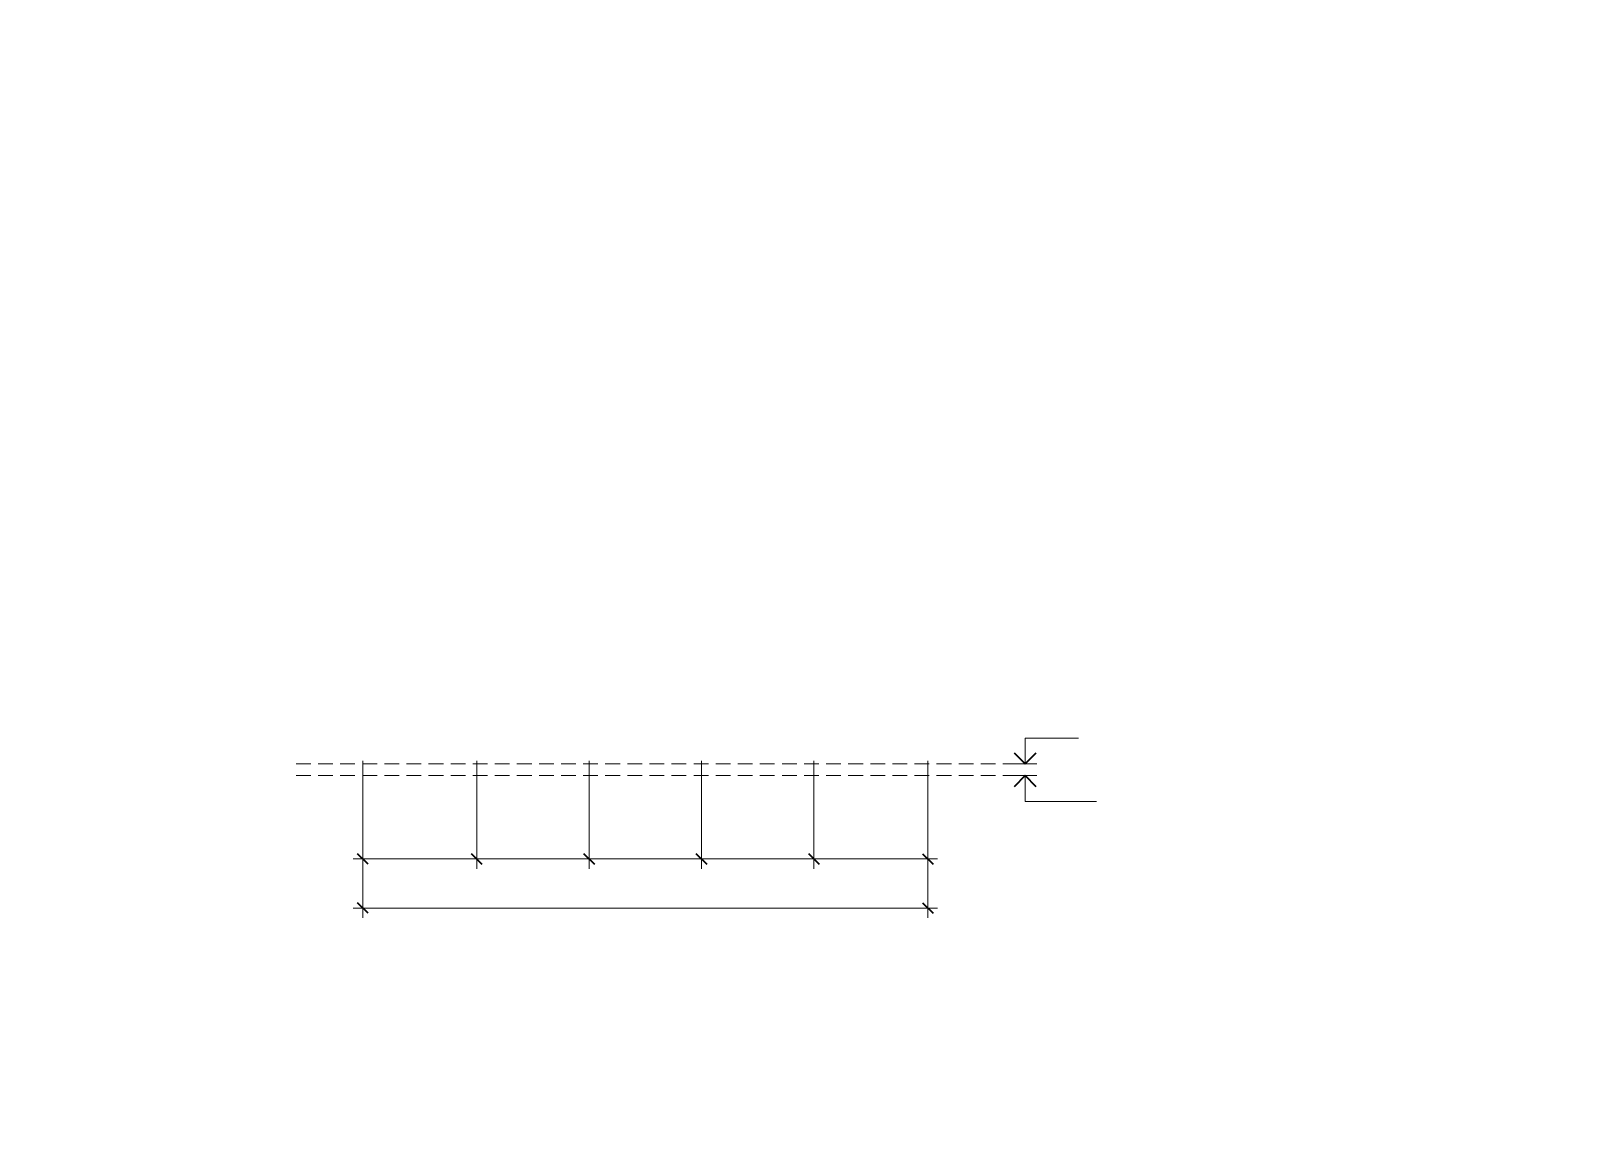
# Model space of a CAD drawing. Header units: millimetres. Extents: x 0 to 7980, y 0 to 297.
# Drawn here: x 5040 to 5460, y 0 to 297 of the extents above; entities that cross this region are included whole.
import ezdxf

# ---------------------------------------------------------------- set-up
doc = ezdxf.new("R2010")
doc.units = ezdxf.units.MM
for name, pattern in [('K5LT_BASIC', [0]), ('K5LT_DASHED', [6, 4, -2]), ('K5LT_THIN', [0])]:
    doc.linetypes.add(name, pattern=pattern)
doc.layers.add('Системный слой', color=7, linetype='Continuous')
doc.styles.add('KTEXTSTYLE', font='GOST_AU.SHX', dxfattribs={"width": 0.96, "height": 5})

# ---------------------------------------------------------------- blocks, each defined once
blk = doc.blocks.new('U149')
at = {"layer": 'Системный слой', "color": 5, "linetype": 'K5LT_BASIC', "lineweight": 40}
for p, q in [((5307.05, 100.87), (5310.05, 97.87)), ((5310.05, 97.87), (5313.05, 100.87))]:
    blk.add_line(p, q, dxfattribs=at)
at = {"layer": 'Системный слой', "color": 7, "linetype": 'K5LT_THIN', "lineweight": 18}
for p, q in [((5310.05, 97.87), (5310.05, 104.87)), ((5310.05, 104.87), (5324.58, 104.87)), ((5304.45, 97.87), (5312.05, 97.87))]:
    blk.add_line(p, q, dxfattribs=at)
blk = doc.blocks.new('U150')
at = {"layer": 'Системный слой', "color": 7, "linetype": 'K5LT_THIN', "lineweight": 18}
for p, q in [((5304.79, 94.67), (5312.05, 94.67)), ((5310.05, 94.67), (5310.05, 87.67)), ((5310.05, 87.67), (5329.43, 87.67))]:
    blk.add_line(p, q, dxfattribs=at)
at = {"layer": 'Системный слой', "color": 5, "linetype": 'K5LT_BASIC', "lineweight": 40}
for p, q in [((5310.05, 94.67), (5307.05, 91.67)), ((5313.05, 91.67), (5310.05, 94.67))]:
    blk.add_line(p, q, dxfattribs=at)
blk = doc.blocks.new('U148')
at = {"layer": 'Системный слой', "color": 7, "linetype": 'K5LT_DASHED', "lineweight": 18}
for p, q in [((5112.03, 97.87), (5313.21, 97.87)), ((5112.03, 94.67), (5313.21, 94.67))]:
    blk.add_line(p, q, dxfattribs=at)
at = {"layer": 'Системный слой'}
for name in ['U149', 'U150']:
    blk.add_blockref(name, (0, 0), dxfattribs=at)

msp = doc.modelspace()

# ---------------------------------------------------------------- linework, layer by layer
at = {"layer": 'Системный слой', "color": 7, "linetype": 'K5LT_THIN', "lineweight": 18}
for p, q in [((5130.16623, 98.70039), (5130.16623, 69.36706)), ((5130.16623, 98.70039), (5130.16623, 56.03372)), ((5161.09956, 98.70039), (5161.09956, 69.36706)), ((5161.09956, 98.70039), (5161.09956, 69.36706)), ((5191.6329, 98.70039), (5191.6329, 69.36706)), ((5191.6329, 98.70039), (5191.6329, 69.36706)), ((5222.16623, 98.70039), (5222.16623, 69.36706)), ((5222.16623, 98.70039), (5222.16623, 69.36706)), ((5252.69956, 98.70039), (5252.69956, 69.36706)), ((5252.69956, 98.70039), (5252.69956, 69.36706)), ((5283.6329, 98.70039), (5283.6329, 69.36706)), ((5283.6329, 98.70039), (5283.6329, 56.03372)), ((5130.16623, 72.03372), (5127.49956, 72.03372)), ((5130.16623, 72.03372), (5161.09956, 72.03372)), ((5161.09956, 72.03372), (5158.4329, 72.03372)), ((5161.09956, 72.03372), (5163.76623, 72.03372)), ((5161.09956, 72.03372), (5191.6329, 72.03372)), ((5191.6329, 72.03372), (5188.96623, 72.03372)), ((5191.6329, 72.03372), (5194.29956, 72.03372)), ((5191.6329, 72.03372), (5222.16623, 72.03372)), ((5222.16623, 72.03372), (5219.49956, 72.03372)), ((5222.16623, 72.03372), (5224.8329, 72.03372)), ((5222.16623, 72.03372), (5252.69956, 72.03372)), ((5252.69956, 72.03372), (5250.0329, 72.03372)), ((5252.69956, 72.03372), (5255.36623, 72.03372)), ((5252.69956, 72.03372), (5283.6329, 72.03372)), ((5283.6329, 72.03372), (5286.29956, 72.03372)), ((5130.16623, 58.70039), (5127.49956, 58.70039)), ((5130.16623, 58.70039), (5283.6329, 58.70039)), ((5283.6329, 58.70039), (5286.29956, 58.70039))]:
    msp.add_line(p, q, dxfattribs=at)
at = {"layer": 'Системный слой', "color": 5, "linetype": 'K5LT_BASIC', "lineweight": 40}
for p, q in [((5131.58023, 70.61972), (5128.75223, 73.44772)), ((5159.68556, 73.44772), (5162.51356, 70.61972)), ((5162.51356, 70.61972), (5159.68556, 73.44772)), ((5190.2189, 73.44772), (5193.0469, 70.61972)), ((5193.0469, 70.61972), (5190.2189, 73.44772)), ((5220.75223, 73.44772), (5223.58023, 70.61972)), ((5223.58023, 70.61972), (5220.75223, 73.44772)), ((5251.28556, 73.44772), (5254.11356, 70.61972)), ((5254.11356, 70.61972), (5251.28556, 73.44772)), ((5282.2189, 73.44772), (5285.0469, 70.61972)), ((5131.58023, 57.28639), (5128.75223, 60.11439)), ((5282.2189, 60.11439), (5285.0469, 57.28639))]:
    msp.add_line(p, q, dxfattribs=at)

# ---------------------------------------------------------------- block references
at = {"layer": 'Системный слой'}
msp.add_blockref('U148', (0, 0), dxfattribs=at)

doc.saveas('drawing.dxf')
